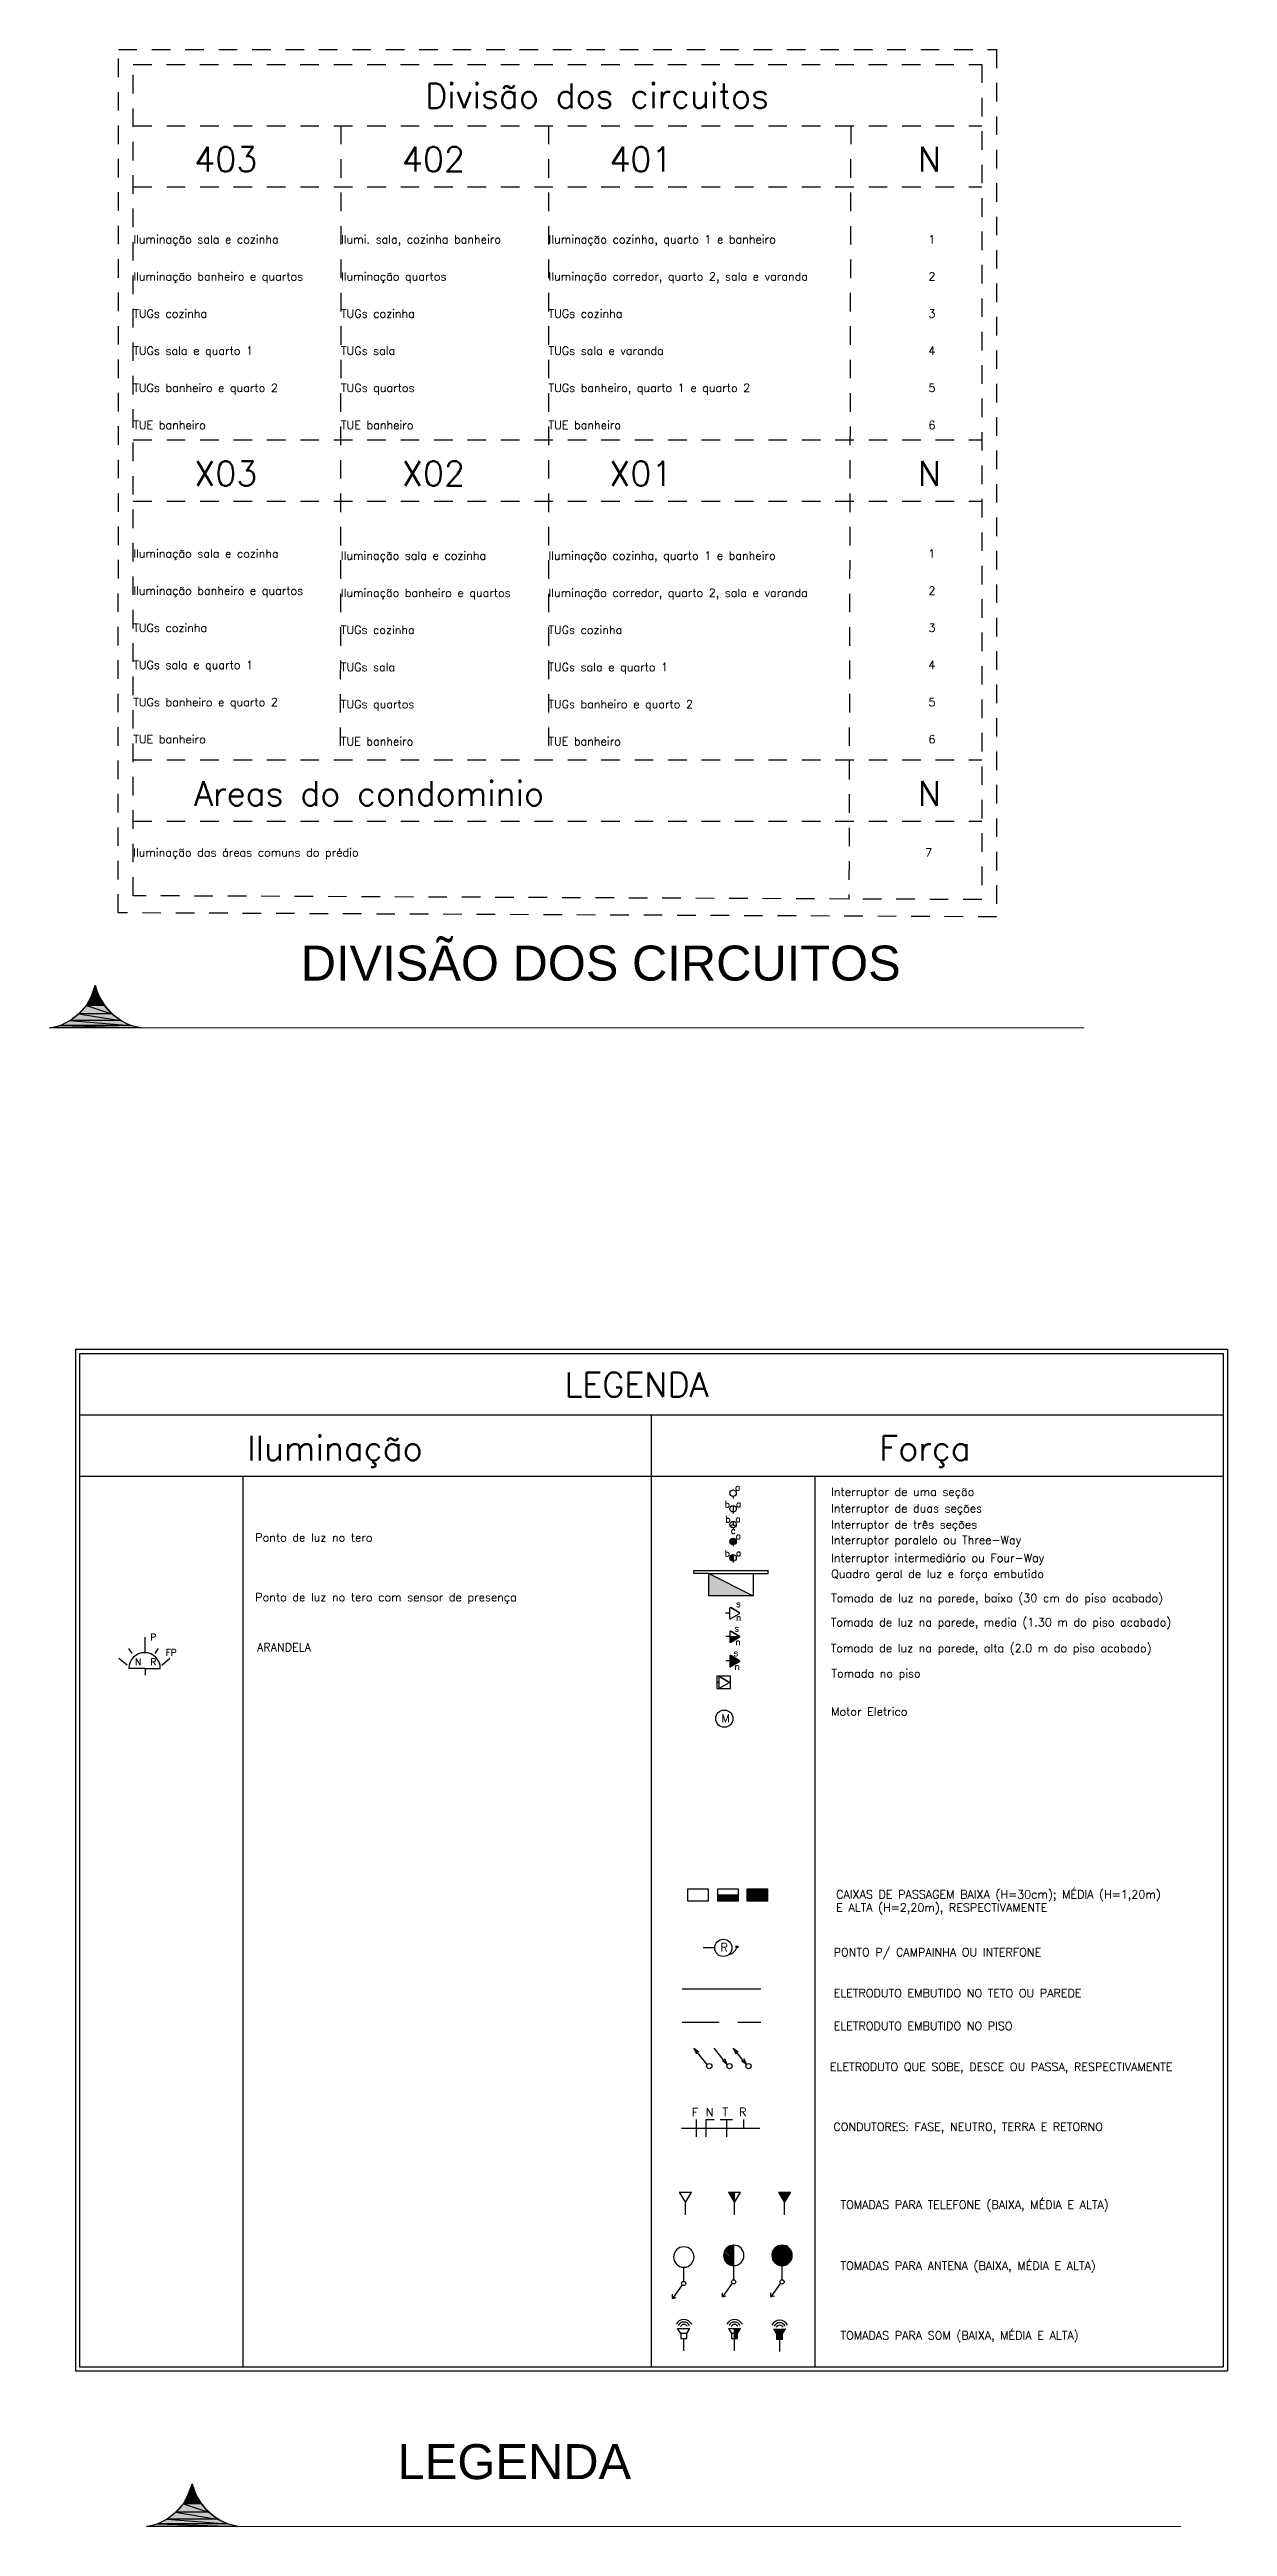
# Model space of a CAD drawing. Header units: millimetres. Extents: x 53 to 176, y -29 to 32.
# Drawn here: x 81.58 to 89.51, y 13.29 to 29.96 of the extents above; entities that cross this region are included whole.
import ezdxf

# ---------------------------------------------------------------- set-up
doc = ezdxf.new("R2010")
doc.units = ezdxf.units.MM
doc.linetypes.add('HIDDEN', pattern=[0.375, 0.25, -0.125])
doc.layers.add('12 - Divisão dos circuitos', color=7, linetype='Continuous')
doc.layers.add('6 - Legenda', color=70, linetype='Continuous', lineweight=25)
doc.styles.add('Arial0', font='arial.ttf', dxfattribs={"height": 3.14658})
doc.styles.add('ROMANS', font='ROMANS.SHX')

msp = doc.modelspace()

# ---------------------------------------------------------------- texts
at = {"layer": '12 - Divisão dos circuitos', "color": 3, "style": 'ROMANS'}
msp.add_text('Divisão dos circuitos', height=0.165, dxfattribs=at).set_placement((84.114, 29.567))
at = {"layer": '12 - Divisão dos circuitos', "color": 6, "style": 'ROMANS'}
for s, p in [('403', (82.558, 29.14)), ('402', (83.956, 29.14)), ('401', (85.353, 29.14)), ('N', (87.429, 29.14)), ('X03', (82.558, 27.025)), ('X02', (83.956, 27.025)), ('X01', (85.353, 27.025)), ('N', (87.429, 27.025)), ('Areas do condominio', (82.558, 24.871)), ('N', (87.429, 24.871))]:
    msp.add_text(s, height=0.165, dxfattribs=at).set_placement(p)
at = {"layer": '12 - Divisão dos circuitos', "color": 2, "style": 'ROMANS'}
for s, p in [('Iluminação sala e cozinha', (82.148, 28.656)), ('Ilumi. sala, cozinha banheiro', (83.546, 28.656)), ('Iluminação cozinha, quarto 1 e banheiro', (84.943, 28.656)), ('1', (87.5, 28.656)), ('Iluminação banheiro e quartos', (82.148, 28.406)), ('Iluminação quartos', (83.546, 28.406)), ('Iluminação corredor, quarto 2, sala e varanda', (84.943, 28.406)), ('2', (87.5, 28.406)), ('TUGs cozinha', (82.148, 28.156)), ('TUGs cozinha', (83.546, 28.156)), ('TUGs cozinha', (84.943, 28.156)), ('3', (87.5, 28.156)), ('TUGs sala e quarto 1', (82.148, 27.906)), ('TUGs sala', (83.546, 27.906)), ('TUGs sala e varanda', (84.943, 27.906)), ('4', (87.5, 27.906)), ('TUGs banheiro e quarto 2', (82.148, 27.656)), ('TUGs quartos', (83.546, 27.656)), ('TUGs banheiro, quarto 1 e quarto 2', (84.943, 27.656)), ('5', (87.5, 27.656)), ('TUE banheiro', (82.148, 27.406)), ('TUE banheiro', (83.546, 27.406)), ('TUE banheiro', (84.943, 27.406)), ('6', (87.5, 27.406)), ('Iluminação sala e cozinha', (82.148, 26.541)), ('Iluminação sala e cozinha', (83.545, 26.527)), ('Iluminação cozinha, quarto 1 e banheiro', (84.942, 26.527)), ('1', (87.5, 26.541)), ('Iluminação banheiro e quartos', (82.148, 26.291)), ('2', (87.5, 26.291)), ('Iluminação banheiro e quartos', (83.545, 26.277)), ('Iluminação corredor, quarto 2, sala e varanda', (84.942, 26.277)), ('TUGs cozinha', (82.148, 26.041)), ('TUGs cozinha', (83.545, 26.027)), ('TUGs cozinha', (84.942, 26.027)), ('3', (87.5, 26.041)), ('TUGs sala e quarto 1', (82.148, 25.791)), ('4', (87.5, 25.791)), ('TUGs sala', (83.545, 25.777)), ('TUGs sala e quarto 1', (84.942, 25.777)), ('TUGs banheiro e quarto 2', (82.148, 25.541)), ('TUGs quartos', (83.545, 25.527)), ('TUGs banheiro e quarto 2', (84.942, 25.527)), ('5', (87.5, 25.541)), ('TUE banheiro', (82.148, 25.291)), ('6', (87.5, 25.291)), ('TUE banheiro', (83.545, 25.277)), ('TUE banheiro', (84.942, 25.277)), ('Iluminação das áreas comuns do prédio', (82.147, 24.529)), ('7', (87.478, 24.529))]:
    msp.add_text(s, height=0.055, dxfattribs=at).set_placement(p)
at = {"layer": '12 - Divisão dos circuitos', "color": 251, "true_color": 0x545454, "style": 'Arial0'}
msp.add_text('DIVISÃO DOS CIRCUITOS', height=0.23546, dxfattribs=at).set_placement((83.275, 23.694))
at = {"layer": '6 - Legenda', "color": 6, "style": 'ROMANS'}
for s, p in [('LEGENDA', (85.051, 20.891)), ('Iluminação', (82.915, 20.464)), ('Força', (87.17, 20.464))]:
    msp.add_text(s, height=0.165, dxfattribs=at).set_placement(p)
at = {"layer": '6 - Legenda', "style": 'ROMANS'}
for s, p in [('b', (86.128, 20.147)), ('a', (86.199, 20.261)), ('a', (86.205, 20.15)), ('b', (86.133, 20.047)), ('a', (86.201, 20.048)), ('b', (86.128, 19.817)), ('c', (86.169, 19.97)), ('a', (86.203, 19.933)), ('a', (86.205, 19.82)), ('s', (86.194, 19.312)), ('s', (86.205, 19.477)), ('n', (86.205, 19.385)), ('s', (86.188, 19.147)), ('n', (86.201, 19.22)), ('n', (86.195, 19.055))]:
    msp.add_text(s, height=0.044, dxfattribs=at).set_placement(p)
at = {"layer": '6 - Legenda', "color": 2, "style": 'ROMANS'}
for s, p in [('Interruptor de uma seção', (86.845, 20.225)), ('Interruptor de duas seções', (86.845, 20.114)), ('Interruptor de três seções', (86.845, 20.005)), ('Ponto de luz no tero', (82.969, 19.918)), ('Interruptor paralelo ou Three-Way', (86.845, 19.901)), ('Quadro geral de luz e força embutido', (86.845, 19.673)), ('Interruptor intermediário ou Four-Way', (86.845, 19.78)), ('Ponto de luz no tero com sensor de presença', (82.969, 19.516)), ('Tomada de luz na parede, baixo (30 cm do piso acabado)', (86.845, 19.51)), ('Tomada de luz na parede, media (1.30 m do piso acabado)', (86.843, 19.347)), ('ARANDELA', (82.981, 19.179)), ('Tomada de luz na parede, alta (2.0 m do piso acabado)', (86.843, 19.173)), ('Tomada no piso', (86.847, 19.003)), ('Motor Eletrico', (86.845, 18.746)), ('CAIXAS DE PASSAGEM BAIXA (H=30cm); MÉDIA (H=1,20m)', (86.879, 17.516)), ('E ALTA (H=2,20m), RESPECTIVAMENTE', (86.879, 17.427)), ('PONTO P/ CAMPAINHA OU INTERFONE', (86.862, 17.126)), ('ELETRODUTO EMBUTIDO NO TETO OU PAREDE', (86.862, 16.851)), ('ELETRODUTO EMBUTIDO NO PISO', (86.862, 16.63)), ('ELETRODUTO QUE SOBE, DESCE OU PASSA, RESPECTIVAMENTE', (86.837, 16.355)), ('CONDUTORES: FASE, NEUTRO, TERRA E RETORNO', (86.86, 15.951)), ('TOMADAS PARA TELEFONE (BAIXA, MÉDIA E ALTA)', (86.908, 15.427)), ('TOMADAS PARA ANTENA (BAIXA, MÉDIA E ALTA)', (86.908, 15.016)), ('TOMADAS PARA SOM (BAIXA, MÉDIA E ALTA)', (86.908, 14.547))]:
    msp.add_text(s, height=0.055, dxfattribs=at).set_placement(p)
at = {"layer": '6 - Legenda', "color": 251, "true_color": 0x545454, "style": 'Arial0'}
msp.add_text('LEGENDA', height=0.2355, dxfattribs=at).set_placement((83.927, 13.607))
at = {"layer": '6 - Legenda', "color": 2, "style": 'ROMANS'}
for tag, p, s, flags in [('P', (82.263, 19.253), '100.0', 13), ('FP', (82.366, 19.149), '1.0', 13), ('N', (82.159, 19.086), '', 4), ('R', (82.263, 19.086), '', 4)]:
    msp.add_attdef(tag, p, s, height=0.0446, dxfattribs=dict(at, flags=flags))
at = {"layer": '6 - Legenda', "color": 1, "linetype": 'Continuous', "style": 'ROMANS'}
for tag, p in [('M', (86.107, 18.702)), ('R', (86.101, 17.159))]:
    msp.add_attdef(tag, p, '', height=0.055, dxfattribs=at)
at = {"layer": '6 - Legenda', "color": 1, "style": 'ROMANS'}
for tag, p in [('F', (85.908, 16.049)), ('N', (86.002, 16.05))]:
    msp.add_attdef(tag, p, '', height=0.055, dxfattribs=at)
at = {"layer": '6 - Legenda', "color": 1, "style": 'ROMANS', "flags": 1}
for tag, p in [('T', (86.114, 16.051)), ('R', (86.226, 16.051))]:
    msp.add_attdef(tag, p, '', height=0.055, dxfattribs=at)

# ---------------------------------------------------------------- hatches: boundary and pattern name
at = {"layer": '12 - Divisão dos circuitos', "true_color": 0x000005}
h = msp.add_hatch(color=5, dxfattribs=at)
h.paths.add_polyline_path([(81.955, 23.527), (81.832, 23.527), (82.001, 23.471)])
h.paths.add_polyline_path([(81.832, 23.527), (82.001, 23.471), (81.78, 23.471)])
h = msp.add_hatch(color=5, dxfattribs=at)
h.paths.add_polyline_path([(81.915, 23.59), (81.866, 23.59), (81.955, 23.527)])
h.paths.add_polyline_path([(81.866, 23.59), (81.955, 23.527), (81.832, 23.527)])
msp.add_hatch(color=5, dxfattribs=at).paths.add_polyline_path([(81.892, 23.66), (81.915, 23.59), (81.866, 23.59)])
h = msp.add_hatch(color=5, dxfattribs=at)
h.paths.add_polyline_path([(82.127, 23.392), (81.657, 23.392), (82.2, 23.375)])
h.paths.add_polyline_path([(81.657, 23.392), (82.2, 23.375), (81.584, 23.375)])
h = msp.add_hatch(color=5, dxfattribs=at)
h.paths.add_polyline_path([(82.061, 23.425), (81.72, 23.425), (82.127, 23.392)])
h.paths.add_polyline_path([(81.72, 23.425), (82.127, 23.392), (81.657, 23.392)])
h = msp.add_hatch(color=5, dxfattribs=at)
h.paths.add_polyline_path([(82.001, 23.471), (81.78, 23.471), (82.061, 23.425)])
h.paths.add_polyline_path([(81.78, 23.471), (82.061, 23.425), (81.72, 23.425)])
at = {"layer": '6 - Legenda'}
h = msp.add_hatch(color=256, dxfattribs=at)
h.set_gradient(color1=(0, 255, 0), color2=(0, 255, 0), tint=1)
h.paths.add_polyline_path([(86.185, 19.809), (86.163, 19.809, 0.414214), (86.185, 19.787)])
h.paths.add_polyline_path([(86.185, 19.831, 0.414214), (86.163, 19.809), (86.185, 19.809)])
h.paths.add_polyline_path([(86.185, 19.941, 0.414214), (86.163, 19.919), (86.185, 19.919)])
h.paths.add_polyline_path([(86.185, 19.941), (86.185, 19.919), (86.207, 19.919, 0.414214)])
h.paths.add_polyline_path([(86.207, 19.919), (86.185, 19.919), (86.185, 19.897, 0.414214)])
h.paths.add_polyline_path([(86.185, 19.919), (86.163, 19.919, 0.414214), (86.185, 19.897)])
h = msp.add_hatch(color=256, dxfattribs=at)
h.dxf.hatch_style = 1
h.paths.add_polyline_path([(86.021, 19.553), (86.321, 19.553), (86.021, 19.703)])
h = msp.add_hatch(color=256, dxfattribs=at)
h.dxf.hatch_style = 1
h.paths.add_polyline_path([(86.227, 19.274, 0.268035), (86.23, 19.278), (86.163, 19.278), (86.163, 19.245, 0.577243), (86.171, 19.241)])
h = msp.add_hatch(color=256, dxfattribs=at)
h.dxf.hatch_style = 1
h.paths.add_polyline_path([(86.227, 19.109, 0.577564), (86.227, 19.117), (86.171, 19.15, 0.577243), (86.163, 19.146), (86.163, 19.08, 0.577243), (86.171, 19.076)])
at = {"layer": '6 - Legenda', "true_color": 0x000005}
msp.add_hatch(color=5, dxfattribs=at).paths.add_polyline_path([(82.545, 13.573), (82.568, 13.503), (82.518, 13.503)])
h = msp.add_hatch(color=5, dxfattribs=at)
h.paths.add_polyline_path([(82.654, 13.384), (82.432, 13.384), (82.713, 13.338)])
h.paths.add_polyline_path([(82.432, 13.384), (82.713, 13.338), (82.373, 13.338)])
h = msp.add_hatch(color=5, dxfattribs=at)
h.paths.add_polyline_path([(82.607, 13.441), (82.485, 13.441), (82.654, 13.384)])
h.paths.add_polyline_path([(82.485, 13.441), (82.654, 13.384), (82.432, 13.384)])
h = msp.add_hatch(color=5, dxfattribs=at)
h.paths.add_polyline_path([(82.568, 13.503), (82.518, 13.503), (82.607, 13.441)])
h.paths.add_polyline_path([(82.518, 13.503), (82.607, 13.441), (82.485, 13.441)])
h = msp.add_hatch(color=5, dxfattribs=at)
h.paths.add_polyline_path([(82.779, 13.305), (82.31, 13.305), (82.852, 13.288)])
h.paths.add_polyline_path([(82.31, 13.305), (82.852, 13.288), (82.237, 13.288)])
h = msp.add_hatch(color=5, dxfattribs=at)
h.paths.add_polyline_path([(82.713, 13.338), (82.373, 13.338), (82.779, 13.305)])
h.paths.add_polyline_path([(82.373, 13.338), (82.779, 13.305), (82.31, 13.305)])

# ---------------------------------------------------------------- linework, layer by layer
at = {"layer": '12 - Divisão dos circuitos', "color": 6, "linetype": 'HIDDEN', "ltscale": 0.5}
for p, q in [((82.148, 29.448), (87.859, 29.448)), ((83.546, 29.448), (83.541, 25.179)), ((84.943, 29.448), (84.943, 25.179)), ((86.977, 29.448), (86.965, 24.243)), ((82.148, 29.036), (87.859, 29.036)), ((82.148, 27.334), (87.859, 27.334)), ((82.148, 26.921), (87.859, 26.921)), ((82.148, 25.179), (87.859, 25.179)), ((82.148, 24.767), (87.859, 24.767))]:
    msp.add_line(p, q, dxfattribs=at)
at = {"layer": '12 - Divisão dos circuitos'}
for p, q in [((82.148, 29.036), (82.148, 29.036)), ((82.148, 26.921), (82.148, 26.921))]:
    msp.add_line(p, q, dxfattribs=at)
at = {"layer": '12 - Divisão dos circuitos', "color": 6, "linetype": 'HIDDEN', "ltscale": 0.5}
for points in [[(82.048, 29.961), (87.959, 29.961), (87.959, 24.123), (82.047, 24.15)], [(82.147, 29.861), (87.859, 29.861), (87.859, 24.239), (82.147, 24.265)]]:
    msp.add_lwpolyline(points, close=True, dxfattribs=at)
at = {"layer": '12 - Divisão dos circuitos', "color": 5, "linetype": 'Continuous', "lineweight": -2, "true_color": 0x000005}
for points in [[(81.832, 23.527), (82.001, 23.471), (81.78, 23.471)], [(81.866, 23.59), (81.955, 23.527), (81.832, 23.527)], [(81.955, 23.527), (81.832, 23.527), (82.001, 23.471)], [(81.892, 23.66), (81.915, 23.59), (81.866, 23.59)], [(81.915, 23.59), (81.866, 23.59), (81.955, 23.527)], [(81.657, 23.392), (82.2, 23.375), (81.584, 23.375)], [(81.72, 23.425), (82.127, 23.392), (81.657, 23.392)], [(82.127, 23.392), (81.657, 23.392), (82.2, 23.375)], [(81.78, 23.471), (82.061, 23.425), (81.72, 23.425)], [(82.061, 23.425), (81.72, 23.425), (82.127, 23.392)], [(82.001, 23.471), (81.78, 23.471), (82.061, 23.425)]]:
    msp.add_lwpolyline(points, close=True, dxfattribs=at)
at = {"layer": '12 - Divisão dos circuitos', "color": 5, "linetype": 'Continuous', "lineweight": 9, "true_color": 0x000005}
msp.add_lwpolyline([(81.584, 23.375), (88.548, 23.375), (88.548, 23.375)], dxfattribs=at)
for points in [[(81.588, 23.375), (81.74, 23.402), (81.859, 23.514), (81.895, 23.663)], [(81.892, 23.663), (81.932, 23.514), (82.051, 23.402), (82.203, 23.375)]]:
    msp.add_open_spline(points, degree=3, dxfattribs=at)
at = {"layer": '6 - Legenda', "color": 4}
for p, q in [((81.758, 21.212), (81.758, 14.336)), ((81.758, 21.212), (89.513, 21.212)), ((89.513, 21.212), (89.513, 14.336)), ((82.885, 20.359), (82.885, 14.363)), ((86.735, 20.359), (86.735, 14.363)), ((81.758, 14.336), (89.513, 14.336))]:
    msp.add_line(p, q, dxfattribs=at)
at = {"layer": '6 - Legenda', "color": 6}
for p, q in [((81.785, 21.184), (81.785, 14.363)), ((81.785, 21.184), (89.485, 21.184)), ((89.485, 21.184), (89.485, 14.363)), ((81.785, 20.772), (89.485, 20.772)), ((85.635, 20.772), (85.635, 14.363)), ((81.785, 20.359), (89.485, 20.359)), ((81.785, 14.363), (89.485, 14.363))]:
    msp.add_line(p, q, dxfattribs=at)
at = {"layer": '6 - Legenda'}
for p, q in [((85.635, 20.359), (86.735, 20.359)), ((86.185, 20.221), (86.185, 20.211)), ((86.185, 20.032), (86.166, 20.021)), ((86.185, 20.032), (86.166, 20.021)), ((86.185, 20.161), (86.185, 20.107)), ((86.185, 20.054), (86.185, 20.032)), ((86.185, 20.054), (86.185, 20.032)), ((86.185, 20.032), (86.204, 20.021)), ((86.185, 20.032), (86.204, 20.021)), ((86.185, 20.01), (86.185, 20)), ((86.185, 19.897), (86.185, 19.887)), ((85.921, 19.703), (85.921, 19.723)), ((85.921, 19.723), (86.421, 19.723)), ((86.021, 19.703), (85.921, 19.703)), ((86.021, 19.703), (86.321, 19.703)), ((86.021, 19.553), (86.021, 19.703)), ((86.021, 19.703), (86.321, 19.553)), ((86.185, 19.831), (86.185, 19.787)), ((86.185, 19.787), (86.185, 19.777)), ((86.321, 19.703), (86.321, 19.553)), ((86.321, 19.703), (86.421, 19.703)), ((86.421, 19.703), (86.421, 19.723)), ((86.321, 19.553), (86.021, 19.553)), ((86.162, 19.436), (86.135, 19.436)), ((86.162, 19.468), (86.162, 19.403)), ((86.17, 19.473), (86.226, 19.44)), ((86.226, 19.44), (86.17, 19.473)), ((86.226, 19.44), (86.17, 19.473)), ((86.17, 19.399), (86.226, 19.431)), ((86.163, 19.278), (86.136, 19.278)), ((86.163, 19.311), (86.163, 19.245)), ((86.163, 19.278), (86.23, 19.278)), ((86.171, 19.315), (86.227, 19.282)), ((86.227, 19.282), (86.171, 19.315)), ((86.227, 19.282), (86.171, 19.315)), ((86.171, 19.241), (86.227, 19.274)), ((86.163, 19.114), (86.136, 19.114)), ((86.163, 19.146), (86.163, 19.08)), ((86.171, 19.15), (86.227, 19.117)), ((86.227, 19.117), (86.171, 19.15)), ((86.227, 19.117), (86.171, 19.15)), ((86.171, 19.076), (86.227, 19.109))]:
    msp.add_line(p, q, dxfattribs=at)
at = {"layer": '6 - Legenda', "color": 3}
for p, q in [((82.14, 19.164), (82.118, 19.197)), ((82.229, 19.175), (82.229, 19.275)), ((82.296, 19.164), (82.318, 19.197)), ((82.107, 19.086), (82.051, 19.131)), ((82.229, 19.064), (82.118, 19.064)), ((82.229, 19.064), (82.33, 19.064)), ((82.229, 19.064), (82.229, 19.019)), ((82.341, 19.086), (82.395, 19.132))]:
    msp.add_line(p, q, dxfattribs=at)
at = {"layer": '6 - Legenda', "color": 1, "linetype": 'Continuous'}
for p, q in [((86.167, 19.011), (86.077, 19.011)), ((86.077, 19.011), (86.077, 18.928)), ((86.167, 18.928), (86.167, 19.011)), ((86.077, 18.928), (86.167, 18.928)), ((86.082, 17.539), (86.083, 17.539)), ((86.082, 17.538), (86.083, 17.539)), ((86.082, 17.538), (86.084, 17.539)), ((86.082, 17.537), (86.084, 17.539)), ((86.082, 17.537), (86.085, 17.539)), ((86.082, 17.536), (86.085, 17.539)), ((86.082, 17.536), (86.086, 17.539)), ((86.082, 17.536), (86.086, 17.539)), ((86.082, 17.535), (86.087, 17.539)), ((86.082, 17.535), (86.087, 17.539)), ((86.082, 17.534), (86.088, 17.539)), ((86.082, 17.534), (86.088, 17.539)), ((86.082, 17.533), (86.089, 17.539)), ((86.082, 17.533), (86.089, 17.539)), ((86.082, 17.532), (86.09, 17.539)), ((86.082, 17.532), (86.09, 17.539)), ((86.082, 17.531), (86.091, 17.539)), ((86.082, 17.531), (86.091, 17.539)), ((86.082, 17.53), (86.092, 17.539)), ((86.082, 17.53), (86.092, 17.539)), ((86.082, 17.529), (86.093, 17.539)), ((86.082, 17.529), (86.093, 17.539)), ((86.082, 17.528), (86.093, 17.539)), ((86.082, 17.528), (86.094, 17.539)), ((86.082, 17.527), (86.094, 17.539)), ((86.082, 17.527), (86.095, 17.539)), ((86.082, 17.526), (86.095, 17.539)), ((86.082, 17.526), (86.096, 17.539)), ((86.082, 17.525), (86.096, 17.539)), ((86.082, 17.525), (86.097, 17.539)), ((86.082, 17.524), (86.097, 17.539)), ((86.082, 17.524), (86.098, 17.539)), ((86.082, 17.523), (86.098, 17.539)), ((86.082, 17.523), (86.099, 17.539)), ((86.082, 17.522), (86.099, 17.539)), ((86.082, 17.522), (86.1, 17.539)), ((86.082, 17.521), (86.1, 17.539)), ((86.082, 17.521), (86.101, 17.539)), ((86.082, 17.52), (86.101, 17.539)), ((86.082, 17.52), (86.102, 17.539)), ((86.082, 17.519), (86.102, 17.539)), ((86.082, 17.519), (86.103, 17.539)), ((86.082, 17.518), (86.103, 17.539)), ((86.082, 17.518), (86.104, 17.539)), ((86.082, 17.518), (86.104, 17.539)), ((86.082, 17.517), (86.105, 17.539)), ((86.082, 17.517), (86.105, 17.539)), ((86.082, 17.516), (86.106, 17.539)), ((86.082, 17.516), (86.106, 17.539)), ((86.082, 17.515), (86.107, 17.539)), ((86.082, 17.515), (86.107, 17.539)), ((86.082, 17.514), (86.108, 17.539)), ((86.082, 17.514), (86.108, 17.539)), ((86.082, 17.513), (86.109, 17.539)), ((86.082, 17.513), (86.109, 17.539)), ((86.082, 17.512), (86.11, 17.539)), ((86.082, 17.512), (86.11, 17.539)), ((86.082, 17.511), (86.111, 17.539)), ((86.082, 17.511), (86.111, 17.539)), ((86.082, 17.51), (86.111, 17.539)), ((86.082, 17.51), (86.112, 17.539)), ((86.082, 17.509), (86.112, 17.539)), ((86.082, 17.509), (86.113, 17.539)), ((86.082, 17.508), (86.113, 17.539)), ((86.082, 17.508), (86.114, 17.539)), ((86.082, 17.507), (86.114, 17.539)), ((86.082, 17.507), (86.115, 17.539)), ((86.082, 17.506), (86.115, 17.539)), ((86.082, 17.506), (86.116, 17.539)), ((86.082, 17.505), (86.116, 17.539)), ((86.082, 17.505), (86.117, 17.539)), ((86.082, 17.504), (86.117, 17.539)), ((86.082, 17.504), (86.118, 17.539)), ((86.082, 17.503), (86.118, 17.539)), ((86.082, 17.503), (86.119, 17.539)), ((86.082, 17.502), (86.119, 17.539)), ((86.082, 17.502), (86.12, 17.539)), ((86.082, 17.501), (86.12, 17.539)), ((86.082, 17.501), (86.121, 17.539)), ((86.082, 17.5), (86.121, 17.539)), ((86.082, 17.5), (86.122, 17.539)), ((86.082, 17.5), (86.122, 17.539)), ((86.082, 17.499), (86.123, 17.539)), ((86.082, 17.499), (86.123, 17.539)), ((86.082, 17.498), (86.124, 17.539)), ((86.083, 17.498), (86.124, 17.539)), ((86.083, 17.498), (86.125, 17.539)), ((86.084, 17.498), (86.125, 17.539)), ((86.084, 17.498), (86.126, 17.539)), ((86.085, 17.498), (86.126, 17.539)), ((86.085, 17.498), (86.127, 17.539)), ((86.086, 17.498), (86.127, 17.539)), ((86.086, 17.498), (86.128, 17.539)), ((86.087, 17.498), (86.128, 17.539)), ((86.087, 17.498), (86.128, 17.539)), ((86.088, 17.498), (86.129, 17.539)), ((86.088, 17.498), (86.129, 17.539)), ((86.089, 17.498), (86.13, 17.539)), ((86.089, 17.498), (86.13, 17.539)), ((86.09, 17.498), (86.131, 17.539)), ((86.09, 17.498), (86.131, 17.539)), ((86.091, 17.498), (86.132, 17.539)), ((86.091, 17.498), (86.132, 17.539)), ((86.092, 17.498), (86.133, 17.539)), ((86.092, 17.498), (86.133, 17.539)), ((86.093, 17.498), (86.134, 17.539)), ((86.093, 17.498), (86.134, 17.539)), ((86.094, 17.498), (86.135, 17.539)), ((86.094, 17.498), (86.135, 17.539)), ((86.095, 17.498), (86.136, 17.539)), ((86.095, 17.498), (86.136, 17.539)), ((86.096, 17.498), (86.137, 17.539)), ((86.096, 17.498), (86.137, 17.539)), ((86.096, 17.498), (86.138, 17.539)), ((86.097, 17.498), (86.138, 17.539)), ((86.097, 17.498), (86.139, 17.539)), ((86.098, 17.498), (86.139, 17.539)), ((86.098, 17.498), (86.14, 17.539)), ((86.099, 17.498), (86.14, 17.539)), ((86.099, 17.498), (86.141, 17.539)), ((86.1, 17.498), (86.141, 17.539)), ((86.1, 17.498), (86.142, 17.539)), ((86.101, 17.498), (86.142, 17.539)), ((86.101, 17.498), (86.143, 17.539)), ((86.102, 17.498), (86.143, 17.539)), ((86.102, 17.498), (86.144, 17.539)), ((86.103, 17.498), (86.144, 17.539)), ((86.103, 17.498), (86.145, 17.539)), ((86.104, 17.498), (86.145, 17.539)), ((86.104, 17.498), (86.146, 17.539)), ((86.105, 17.498), (86.146, 17.539)), ((86.105, 17.498), (86.146, 17.539)), ((86.106, 17.498), (86.147, 17.539)), ((86.106, 17.498), (86.147, 17.539)), ((86.107, 17.498), (86.148, 17.539)), ((86.107, 17.498), (86.148, 17.539)), ((86.108, 17.498), (86.149, 17.539)), ((86.108, 17.498), (86.149, 17.539)), ((86.109, 17.498), (86.15, 17.539)), ((86.109, 17.498), (86.15, 17.539)), ((86.11, 17.498), (86.151, 17.539)), ((86.11, 17.498), (86.151, 17.539)), ((86.111, 17.498), (86.152, 17.539)), ((86.111, 17.498), (86.152, 17.539)), ((86.112, 17.498), (86.153, 17.539)), ((86.112, 17.498), (86.153, 17.539)), ((86.113, 17.498), (86.154, 17.539)), ((86.113, 17.498), (86.154, 17.539)), ((86.113, 17.498), (86.155, 17.539)), ((86.114, 17.498), (86.155, 17.539)), ((86.114, 17.498), (86.156, 17.539)), ((86.115, 17.498), (86.156, 17.539)), ((86.115, 17.498), (86.157, 17.539)), ((86.116, 17.498), (86.157, 17.539)), ((86.116, 17.498), (86.158, 17.539)), ((86.117, 17.498), (86.158, 17.539)), ((86.117, 17.498), (86.159, 17.539)), ((86.118, 17.498), (86.159, 17.539)), ((86.118, 17.498), (86.16, 17.539)), ((86.119, 17.498), (86.16, 17.539)), ((86.119, 17.498), (86.161, 17.539)), ((86.12, 17.498), (86.161, 17.539)), ((86.12, 17.498), (86.162, 17.539)), ((86.121, 17.498), (86.162, 17.539)), ((86.121, 17.498), (86.163, 17.539)), ((86.122, 17.498), (86.163, 17.539)), ((86.122, 17.498), (86.163, 17.539)), ((86.123, 17.498), (86.164, 17.539)), ((86.123, 17.498), (86.164, 17.539)), ((86.124, 17.498), (86.165, 17.539)), ((86.124, 17.498), (86.165, 17.539)), ((86.125, 17.498), (86.166, 17.539)), ((86.125, 17.498), (86.166, 17.539)), ((86.126, 17.498), (86.167, 17.539)), ((86.126, 17.498), (86.167, 17.539)), ((86.127, 17.498), (86.168, 17.539)), ((86.127, 17.498), (86.168, 17.539)), ((86.128, 17.498), (86.169, 17.539)), ((86.128, 17.498), (86.169, 17.539)), ((86.129, 17.498), (86.17, 17.539)), ((86.129, 17.498), (86.17, 17.539)), ((86.13, 17.498), (86.171, 17.539)), ((86.13, 17.498), (86.171, 17.539)), ((86.131, 17.498), (86.172, 17.539)), ((86.131, 17.498), (86.172, 17.539)), ((86.131, 17.498), (86.173, 17.539)), ((86.132, 17.498), (86.173, 17.539)), ((86.132, 17.498), (86.174, 17.539)), ((86.133, 17.498), (86.174, 17.539)), ((86.133, 17.498), (86.175, 17.539)), ((86.134, 17.498), (86.175, 17.539)), ((86.134, 17.498), (86.176, 17.539)), ((86.135, 17.498), (86.176, 17.539)), ((86.135, 17.498), (86.177, 17.539)), ((86.136, 17.498), (86.177, 17.539)), ((86.136, 17.498), (86.178, 17.539)), ((86.137, 17.498), (86.178, 17.539)), ((86.137, 17.498), (86.179, 17.539)), ((86.138, 17.498), (86.179, 17.539)), ((86.138, 17.498), (86.18, 17.539)), ((86.139, 17.498), (86.18, 17.539)), ((86.139, 17.498), (86.181, 17.539)), ((86.14, 17.498), (86.181, 17.539)), ((86.14, 17.498), (86.181, 17.539)), ((86.141, 17.498), (86.182, 17.539)), ((86.141, 17.498), (86.182, 17.539)), ((86.142, 17.498), (86.183, 17.539)), ((86.142, 17.498), (86.183, 17.539)), ((86.143, 17.498), (86.184, 17.539)), ((86.143, 17.498), (86.184, 17.539)), ((86.144, 17.498), (86.185, 17.539)), ((86.144, 17.498), (86.185, 17.539)), ((86.145, 17.498), (86.186, 17.539)), ((86.145, 17.498), (86.186, 17.539)), ((86.146, 17.498), (86.187, 17.539)), ((86.146, 17.498), (86.187, 17.539)), ((86.147, 17.498), (86.188, 17.539)), ((86.147, 17.498), (86.188, 17.539)), ((86.148, 17.498), (86.189, 17.539)), ((86.148, 17.498), (86.189, 17.539)), ((86.148, 17.498), (86.19, 17.539)), ((86.149, 17.498), (86.19, 17.539)), ((86.149, 17.498), (86.191, 17.539)), ((86.15, 17.498), (86.191, 17.539)), ((86.15, 17.498), (86.192, 17.539)), ((86.151, 17.498), (86.192, 17.539)), ((86.151, 17.498), (86.193, 17.539)), ((86.152, 17.498), (86.193, 17.539)), ((86.152, 17.498), (86.194, 17.539)), ((86.153, 17.498), (86.194, 17.539)), ((86.153, 17.498), (86.195, 17.539)), ((86.154, 17.498), (86.195, 17.539)), ((86.154, 17.498), (86.196, 17.539)), ((86.155, 17.498), (86.196, 17.539)), ((86.155, 17.498), (86.197, 17.539)), ((86.156, 17.498), (86.197, 17.539)), ((86.156, 17.498), (86.198, 17.539)), ((86.157, 17.498), (86.198, 17.539)), ((86.157, 17.498), (86.198, 17.539)), ((86.158, 17.498), (86.199, 17.539)), ((86.158, 17.498), (86.199, 17.539)), ((86.159, 17.498), (86.2, 17.539)), ((86.159, 17.498), (86.2, 17.539)), ((86.16, 17.498), (86.201, 17.539)), ((86.16, 17.498), (86.201, 17.539)), ((86.161, 17.498), (86.202, 17.539)), ((86.161, 17.498), (86.202, 17.539)), ((86.162, 17.498), (86.203, 17.539)), ((86.162, 17.498), (86.203, 17.539)), ((86.163, 17.498), (86.204, 17.539)), ((86.163, 17.498), (86.204, 17.539)), ((86.164, 17.498), (86.205, 17.539)), ((86.164, 17.498), (86.205, 17.539)), ((86.165, 17.498), (86.206, 17.539)), ((86.165, 17.498), (86.206, 17.539)), ((86.166, 17.498), (86.207, 17.539)), ((86.166, 17.498), (86.207, 17.539)), ((86.166, 17.498), (86.208, 17.539)), ((86.167, 17.498), (86.208, 17.539)), ((86.167, 17.498), (86.209, 17.539)), ((86.168, 17.498), (86.209, 17.539)), ((86.168, 17.498), (86.21, 17.539)), ((86.169, 17.498), (86.21, 17.539)), ((86.169, 17.498), (86.211, 17.539)), ((86.17, 17.498), (86.211, 17.539)), ((86.17, 17.498), (86.212, 17.539)), ((86.171, 17.498), (86.212, 17.539)), ((86.171, 17.498), (86.213, 17.539)), ((86.172, 17.498), (86.213, 17.539)), ((86.172, 17.498), (86.214, 17.539)), ((86.173, 17.498), (86.214, 17.539)), ((86.173, 17.498), (86.215, 17.539)), ((86.174, 17.498), (86.215, 17.539)), ((86.174, 17.498), (86.216, 17.539)), ((86.175, 17.498), (86.216, 17.539)), ((86.175, 17.498), (86.216, 17.539)), ((86.176, 17.498), (86.217, 17.539)), ((86.176, 17.498), (86.217, 17.539)), ((86.177, 17.498), (86.218, 17.539)), ((86.177, 17.498), (86.218, 17.539)), ((86.178, 17.498), (86.219, 17.539)), ((86.178, 17.498), (86.219, 17.539)), ((86.179, 17.498), (86.22, 17.539)), ((86.179, 17.498), (86.22, 17.539)), ((86.18, 17.498), (86.22, 17.538)), ((86.18, 17.498), (86.22, 17.538)), ((86.181, 17.498), (86.22, 17.537)), ((86.181, 17.498), (86.22, 17.537)), ((86.182, 17.498), (86.22, 17.536)), ((86.182, 17.498), (86.22, 17.536)), ((86.183, 17.498), (86.22, 17.535)), ((86.183, 17.498), (86.22, 17.535)), ((86.183, 17.498), (86.22, 17.534)), ((86.184, 17.498), (86.22, 17.534)), ((86.184, 17.498), (86.22, 17.533)), ((86.185, 17.498), (86.22, 17.533)), ((86.185, 17.498), (86.22, 17.533)), ((86.186, 17.498), (86.22, 17.532)), ((86.186, 17.498), (86.22, 17.532)), ((86.187, 17.498), (86.22, 17.531)), ((86.187, 17.498), (86.22, 17.531)), ((86.188, 17.498), (86.22, 17.53)), ((86.188, 17.498), (86.22, 17.53)), ((86.189, 17.498), (86.22, 17.529)), ((86.189, 17.498), (86.22, 17.529)), ((86.19, 17.498), (86.22, 17.528)), ((86.19, 17.498), (86.22, 17.528)), ((86.191, 17.498), (86.22, 17.527)), ((86.191, 17.498), (86.22, 17.527)), ((86.192, 17.498), (86.22, 17.526)), ((86.192, 17.498), (86.22, 17.526)), ((86.193, 17.498), (86.22, 17.525)), ((86.193, 17.498), (86.22, 17.525)), ((86.194, 17.498), (86.22, 17.524)), ((86.194, 17.498), (86.22, 17.524)), ((86.195, 17.498), (86.22, 17.523)), ((86.195, 17.498), (86.22, 17.523)), ((86.196, 17.498), (86.22, 17.522)), ((86.196, 17.498), (86.22, 17.522)), ((86.197, 17.498), (86.22, 17.521)), ((86.197, 17.498), (86.22, 17.521)), ((86.198, 17.498), (86.22, 17.52)), ((86.198, 17.498), (86.22, 17.52)), ((86.199, 17.498), (86.22, 17.519)), ((86.199, 17.498), (86.22, 17.519)), ((86.2, 17.498), (86.22, 17.518)), ((86.2, 17.498), (86.22, 17.518)), ((86.201, 17.498), (86.22, 17.517)), ((86.201, 17.498), (86.22, 17.517)), ((86.201, 17.498), (86.22, 17.516)), ((86.202, 17.498), (86.22, 17.516)), ((86.202, 17.498), (86.22, 17.515)), ((86.203, 17.498), (86.22, 17.515)), ((86.203, 17.498), (86.22, 17.515)), ((86.204, 17.498), (86.22, 17.514)), ((86.204, 17.498), (86.22, 17.514)), ((86.205, 17.498), (86.22, 17.513)), ((86.205, 17.498), (86.22, 17.513)), ((86.206, 17.498), (86.22, 17.512)), ((86.206, 17.498), (86.22, 17.512)), ((86.207, 17.498), (86.22, 17.511)), ((86.207, 17.498), (86.22, 17.511)), ((86.208, 17.498), (86.22, 17.51)), ((86.208, 17.498), (86.22, 17.51)), ((86.209, 17.498), (86.22, 17.509)), ((86.209, 17.498), (86.22, 17.509)), ((86.21, 17.498), (86.22, 17.508)), ((86.21, 17.498), (86.22, 17.508)), ((86.211, 17.498), (86.22, 17.507)), ((86.211, 17.498), (86.22, 17.507)), ((86.212, 17.498), (86.22, 17.506)), ((86.212, 17.498), (86.22, 17.506)), ((86.213, 17.498), (86.22, 17.505)), ((86.213, 17.498), (86.22, 17.505)), ((86.214, 17.498), (86.22, 17.504)), ((86.214, 17.498), (86.22, 17.504)), ((86.215, 17.498), (86.22, 17.503)), ((86.215, 17.498), (86.22, 17.503)), ((86.216, 17.498), (86.22, 17.502)), ((86.216, 17.498), (86.22, 17.502)), ((86.217, 17.498), (86.22, 17.501)), ((86.217, 17.498), (86.22, 17.501)), ((86.218, 17.498), (86.22, 17.5)), ((86.218, 17.498), (86.22, 17.5)), ((86.218, 17.498), (86.22, 17.499)), ((86.219, 17.498), (86.22, 17.499)), ((86.219, 17.498), (86.22, 17.498)), ((86.062, 17.183), (85.985, 17.183))]:
    msp.add_line(p, q, dxfattribs=at)
at = {"layer": '6 - Legenda', "color": 1}
for p, q in [((86.09, 19.011), (86.162, 18.97)), ((86.162, 18.97), (86.09, 19.011)), ((86.09, 19.011), (86.09, 18.929)), ((86.162, 18.97), (86.09, 19.011)), ((86.09, 18.97), (86.077, 18.97)), ((86.09, 18.929), (86.162, 18.97)), ((85.88, 17.498), (85.88, 17.581)), ((85.88, 17.581), (86.017, 17.581)), ((86.017, 17.581), (86.017, 17.498)), ((86.082, 17.498), (86.082, 17.581)), ((86.082, 17.581), (86.22, 17.581)), ((86.082, 17.539), (86.22, 17.539)), ((86.22, 17.581), (86.22, 17.498)), ((86.279, 17.498), (86.279, 17.581)), ((86.279, 17.581), (86.417, 17.581)), ((86.417, 17.581), (86.417, 17.498)), ((86.017, 17.498), (85.88, 17.498)), ((86.22, 17.498), (86.082, 17.498)), ((86.417, 17.498), (86.279, 17.498)), ((85.842, 16.908), (86.372, 16.908)), ((86.01, 16.399), (85.921, 16.507)), ((85.921, 16.507), (85.954, 16.483)), ((85.921, 16.507), (85.938, 16.47)), ((86.146, 16.399), (86.057, 16.507)), ((86.275, 16.399), (86.186, 16.507)), ((86.186, 16.507), (86.219, 16.483)), ((86.186, 16.507), (86.203, 16.47)), ((86.146, 16.399), (86.113, 16.422)), ((86.146, 16.399), (86.13, 16.436)), ((86.275, 16.399), (86.242, 16.422)), ((86.275, 16.399), (86.259, 16.436)), ((85.937, 16.027), (85.937, 15.911)), ((86.002, 16.027), (86.057, 16.027)), ((86.002, 16.027), (86.002, 15.911)), ((86.098, 16.027), (86.182, 16.027)), ((86.14, 16.027), (86.14, 15.911)), ((86.255, 16.028), (86.255, 15.97)), ((85.839, 15.969), (86.366, 15.969)), ((85.823, 15.538), (85.864, 15.469)), ((85.823, 15.538), (85.906, 15.538)), ((85.864, 15.469), (85.906, 15.538)), ((86.154, 15.538), (86.195, 15.469)), ((86.154, 15.538), (86.236, 15.538)), ((86.195, 15.498), (86.156, 15.538)), ((86.195, 15.493), (86.158, 15.53)), ((86.195, 15.503), (86.161, 15.538)), ((86.195, 15.508), (86.165, 15.538)), ((86.195, 15.488), (86.166, 15.518)), ((86.195, 15.513), (86.17, 15.538)), ((86.195, 15.484), (86.173, 15.506)), ((86.195, 15.518), (86.175, 15.538)), ((86.195, 15.522), (86.18, 15.538)), ((86.195, 15.527), (86.185, 15.538)), ((86.195, 15.532), (86.19, 15.538)), ((86.195, 15.469), (86.236, 15.538)), ((86.195, 15.537), (86.195, 15.538)), ((86.195, 15.469), (86.195, 15.538)), ((86.49, 15.538), (86.531, 15.469)), ((86.49, 15.538), (86.573, 15.538)), ((86.542, 15.487), (86.492, 15.538)), ((86.541, 15.484), (86.495, 15.53)), ((86.544, 15.49), (86.497, 15.538)), ((86.546, 15.493), (86.502, 15.538)), ((86.539, 15.481), (86.502, 15.518)), ((86.548, 15.496), (86.506, 15.538)), ((86.537, 15.478), (86.509, 15.506)), ((86.55, 15.499), (86.511, 15.538)), ((86.551, 15.502), (86.516, 15.538)), ((86.553, 15.505), (86.521, 15.538)), ((86.555, 15.508), (86.526, 15.538)), ((86.531, 15.469), (86.573, 15.538)), ((86.557, 15.511), (86.531, 15.538)), ((86.559, 15.515), (86.536, 15.538)), ((86.561, 15.518), (86.541, 15.538)), ((86.562, 15.521), (86.545, 15.538)), ((86.564, 15.524), (86.55, 15.538)), ((86.566, 15.527), (86.555, 15.538)), ((86.568, 15.53), (86.56, 15.538)), ((86.57, 15.533), (86.565, 15.538)), ((86.572, 15.536), (86.57, 15.538)), ((85.864, 15.386), (85.864, 15.469)), ((86.195, 15.479), (86.18, 15.494)), ((86.195, 15.474), (86.188, 15.481)), ((86.195, 15.469), (86.195, 15.469)), ((86.195, 15.386), (86.195, 15.469)), ((86.535, 15.475), (86.517, 15.494)), ((86.533, 15.472), (86.524, 15.481)), ((86.531, 15.469), (86.531, 15.469)), ((86.531, 15.386), (86.531, 15.469)), ((86.19, 15.142), (86.158, 15.174)), ((86.19, 15.152), (86.165, 15.177)), ((86.19, 15.162), (86.172, 15.179)), ((86.19, 15.171), (86.18, 15.181)), ((86.19, 15.181), (86.189, 15.181)), ((86.19, 15.044), (86.19, 15.181)), ((86.574, 15.078), (86.48, 15.172)), ((86.577, 15.083), (86.485, 15.175)), ((86.579, 15.088), (86.49, 15.177)), ((86.581, 15.093), (86.496, 15.179)), ((86.582, 15.099), (86.501, 15.18)), ((86.583, 15.105), (86.508, 15.181)), ((86.584, 15.112), (86.515, 15.181)), ((86.583, 15.12), (86.522, 15.181)), ((86.582, 15.129), (86.531, 15.18)), ((86.578, 15.14), (86.542, 15.176)), ((85.854, 14.937), (85.854, 15.033)), ((86.19, 15.045), (86.121, 15.114)), ((86.19, 15.055), (86.122, 15.123)), ((86.18, 15.045), (86.122, 15.103)), ((86.19, 15.064), (86.123, 15.131)), ((86.168, 15.048), (86.125, 15.091)), ((86.19, 15.074), (86.126, 15.138)), ((86.19, 15.084), (86.129, 15.145)), ((86.19, 15.094), (86.132, 15.151)), ((86.19, 15.103), (86.137, 15.156)), ((86.145, 15.061), (86.138, 15.068)), ((86.19, 15.113), (86.141, 15.161)), ((86.19, 15.123), (86.146, 15.166)), ((86.19, 15.132), (86.152, 15.17)), ((86.19, 14.948), (86.19, 15.044)), ((86.514, 15.044), (86.446, 15.111)), ((86.527, 15.045), (86.447, 15.125)), ((86.521, 15.044), (86.447, 15.118)), ((86.506, 15.045), (86.447, 15.103)), ((86.533, 15.046), (86.449, 15.131)), ((86.496, 15.047), (86.449, 15.094)), ((86.539, 15.048), (86.45, 15.136)), ((86.544, 15.05), (86.453, 15.141)), ((86.485, 15.051), (86.453, 15.082)), ((86.549, 15.053), (86.455, 15.146)), ((86.553, 15.055), (86.458, 15.151)), ((86.557, 15.059), (86.461, 15.155)), ((86.561, 15.062), (86.464, 15.159)), ((86.565, 15.066), (86.468, 15.163)), ((86.568, 15.069), (86.472, 15.166)), ((86.572, 15.074), (86.476, 15.169)), ((86.515, 14.948), (86.515, 15.044)), ((85.843, 14.915), (85.777, 14.822)), ((85.777, 14.822), (85.777, 14.852)), ((86.179, 14.926), (86.114, 14.833)), ((86.114, 14.833), (86.114, 14.862)), ((86.114, 14.833), (86.139, 14.84)), ((86.504, 14.926), (86.439, 14.833)), ((86.439, 14.833), (86.439, 14.862)), ((86.439, 14.833), (86.464, 14.84)), ((85.777, 14.822), (85.803, 14.829)), ((85.833, 14.588), (85.812, 14.622)), ((85.812, 14.622), (85.895, 14.622)), ((85.874, 14.588), (85.833, 14.588)), ((85.833, 14.588), (85.833, 14.554)), ((85.874, 14.588), (85.833, 14.588)), ((85.833, 14.554), (85.874, 14.554)), ((85.854, 14.471), (85.854, 14.554)), ((85.874, 14.588), (85.895, 14.622)), ((85.874, 14.554), (85.874, 14.588)), ((86.154, 14.622), (86.175, 14.588)), ((86.154, 14.622), (86.236, 14.622)), ((86.216, 14.588), (86.175, 14.588)), ((86.175, 14.588), (86.175, 14.554)), ((86.216, 14.588), (86.175, 14.588)), ((86.175, 14.554), (86.216, 14.554)), ((86.195, 14.554), (86.195, 14.622)), ((86.221, 14.596), (86.195, 14.622)), ((86.219, 14.594), (86.195, 14.618)), ((86.218, 14.592), (86.195, 14.615)), ((86.217, 14.59), (86.195, 14.611)), ((86.214, 14.588), (86.195, 14.607)), ((86.211, 14.588), (86.195, 14.604)), ((86.207, 14.588), (86.195, 14.6)), ((86.203, 14.588), (86.195, 14.596)), ((86.2, 14.588), (86.195, 14.592)), ((86.196, 14.588), (86.195, 14.589)), ((86.216, 14.565), (86.195, 14.585)), ((86.216, 14.561), (86.195, 14.581)), ((86.216, 14.557), (86.195, 14.578)), ((86.215, 14.554), (86.195, 14.574)), ((86.211, 14.554), (86.195, 14.57)), ((86.208, 14.554), (86.195, 14.567)), ((86.204, 14.554), (86.195, 14.563)), ((86.2, 14.554), (86.195, 14.559)), ((86.197, 14.554), (86.195, 14.555)), ((86.195, 14.471), (86.195, 14.554)), ((86.216, 14.568), (86.196, 14.588)), ((86.222, 14.599), (86.198, 14.622)), ((86.216, 14.572), (86.2, 14.588)), ((86.224, 14.601), (86.202, 14.622)), ((86.216, 14.576), (86.203, 14.588)), ((86.225, 14.603), (86.206, 14.622)), ((86.216, 14.579), (86.207, 14.588)), ((86.226, 14.606), (86.21, 14.622)), ((86.216, 14.583), (86.211, 14.588)), ((86.228, 14.608), (86.213, 14.622)), ((86.216, 14.587), (86.214, 14.588)), ((86.216, 14.588), (86.236, 14.622)), ((86.216, 14.554), (86.216, 14.588)), ((86.229, 14.61), (86.217, 14.622)), ((86.231, 14.613), (86.221, 14.622)), ((86.232, 14.615), (86.224, 14.622)), ((86.233, 14.617), (86.228, 14.622)), ((86.235, 14.62), (86.232, 14.622)), ((86.236, 14.622), (86.236, 14.622)), ((86.458, 14.617), (86.54, 14.617)), ((86.492, 14.583), (86.458, 14.617)), ((86.496, 14.583), (86.461, 14.617)), ((86.488, 14.583), (86.463, 14.608)), ((86.5, 14.583), (86.465, 14.617)), ((86.485, 14.583), (86.468, 14.599)), ((86.503, 14.583), (86.469, 14.617)), ((86.507, 14.583), (86.473, 14.617)), ((86.481, 14.583), (86.474, 14.59)), ((86.511, 14.583), (86.476, 14.617)), ((86.519, 14.583), (86.478, 14.583)), ((86.478, 14.583), (86.478, 14.549)), ((86.519, 14.583), (86.478, 14.583)), ((86.511, 14.549), (86.478, 14.582)), ((86.508, 14.549), (86.478, 14.578)), ((86.504, 14.549), (86.478, 14.574)), ((86.5, 14.549), (86.478, 14.571)), ((86.496, 14.549), (86.478, 14.567)), ((86.493, 14.549), (86.478, 14.563)), ((86.489, 14.549), (86.478, 14.56)), ((86.485, 14.549), (86.478, 14.556)), ((86.482, 14.549), (86.478, 14.552)), ((86.478, 14.549), (86.519, 14.549)), ((86.514, 14.583), (86.48, 14.617)), ((86.515, 14.549), (86.481, 14.583)), ((86.518, 14.583), (86.484, 14.617)), ((86.519, 14.549), (86.485, 14.583)), ((86.52, 14.584), (86.487, 14.617)), ((86.519, 14.552), (86.488, 14.583)), ((86.522, 14.586), (86.491, 14.617)), ((86.519, 14.555), (86.492, 14.583)), ((86.523, 14.589), (86.495, 14.617)), ((86.519, 14.559), (86.496, 14.583)), ((86.524, 14.591), (86.498, 14.617)), ((86.499, 14.466), (86.499, 14.548)), ((86.519, 14.563), (86.5, 14.583)), ((86.526, 14.593), (86.502, 14.617)), ((86.519, 14.566), (86.503, 14.583)), ((86.527, 14.596), (86.506, 14.617)), ((86.519, 14.57), (86.507, 14.583)), ((86.529, 14.598), (86.51, 14.617)), ((86.519, 14.574), (86.511, 14.583)), ((86.53, 14.6), (86.513, 14.617)), ((86.519, 14.578), (86.514, 14.583)), ((86.531, 14.603), (86.517, 14.617)), ((86.519, 14.581), (86.518, 14.583)), ((86.519, 14.549), (86.519, 14.583)), ((86.533, 14.605), (86.521, 14.617)), ((86.534, 14.607), (86.524, 14.617)), ((86.536, 14.61), (86.528, 14.617)), ((86.537, 14.612), (86.532, 14.617)), ((86.538, 14.614), (86.535, 14.617)), ((86.54, 14.617), (86.539, 14.617))]:
    msp.add_line(p, q, dxfattribs=at)
at = {"layer": '6 - Legenda', "color": 1, "linetype": 'HIDDEN'}
msp.add_line((85.842, 16.684), (86.372, 16.684), dxfattribs=at)
at = {"layer": '6 - Legenda', "color": 5, "linetype": 'Continuous', "lineweight": -2, "true_color": 0x000005}
for points in [[(82.545, 13.573), (82.568, 13.503), (82.518, 13.503)], [(82.432, 13.384), (82.713, 13.338), (82.373, 13.338)], [(82.485, 13.441), (82.654, 13.384), (82.432, 13.384)], [(82.654, 13.384), (82.432, 13.384), (82.713, 13.338)], [(82.518, 13.503), (82.607, 13.441), (82.485, 13.441)], [(82.607, 13.441), (82.485, 13.441), (82.654, 13.384)], [(82.568, 13.503), (82.518, 13.503), (82.607, 13.441)], [(82.31, 13.305), (82.852, 13.288), (82.237, 13.288)], [(82.373, 13.338), (82.779, 13.305), (82.31, 13.305)], [(82.779, 13.305), (82.31, 13.305), (82.852, 13.288)], [(82.713, 13.338), (82.373, 13.338), (82.779, 13.305)]]:
    msp.add_lwpolyline(points, close=True, dxfattribs=at)
at = {"layer": '6 - Legenda', "color": 5, "linetype": 'Continuous', "lineweight": 9, "true_color": 0x000005}
msp.add_lwpolyline([(82.237, 13.288), (89.2, 13.288), (89.2, 13.288)], dxfattribs=at)
at = {"layer": '6 - Legenda'}
for centre in [(86.185, 20.243), (86.185, 20.139), (86.185, 20.032), (86.185, 19.919), (86.185, 19.809)]:
    msp.add_circle(centre, 0.022, dxfattribs=at)
at = {"layer": '6 - Legenda', "color": 1, "linetype": 'Continuous'}
for centre, radius in [((86.126, 18.726), 0.0579), ((86.12, 17.183), 0.0579), ((86.212, 17.19), 0.0073), ((86.212, 17.19), 0.00365), ((86.213, 17.19), 0.00138)]:
    msp.add_circle(centre, radius, dxfattribs=at)
at = {"layer": '6 - Legenda', "color": 1}
for centre, radius in [((86.025, 16.387), 0.0178), ((86.161, 16.387), 0.0178), ((86.289, 16.387), 0.0178), ((85.853, 14.924), 0.0142), ((86.189, 14.935), 0.0142), ((86.515, 14.935), 0.0142)]:
    msp.add_circle(centre, radius, dxfattribs=at)
at = {"layer": '6 - Legenda'}
for centre, start, end in [((86.167, 19.468), 60.0184, 180), ((86.167, 19.403), 180, 299.9816), ((86.224, 19.436), 299.9816, 60.0184), ((86.168, 19.311), 60.0184, 180), ((86.168, 19.245), 180, 299.9816), ((86.225, 19.278), 299.9816, 60.0184), ((86.168, 19.146), 60.0184, 180), ((86.168, 19.08), 180, 299.9816), ((86.225, 19.113), 299.9816, 60.0184)]:
    msp.add_arc(centre, 0.005, start, end, dxfattribs=at)
at = {"layer": '6 - Legenda', "color": 3}
msp.add_arc((82.224, 19.064), 0.106, 0, 180, dxfattribs=at)
at = {"layer": '6 - Legenda', "color": 1, "linetype": 'Continuous'}
msp.add_arc((86.14, 17.212), 0.0759, 280.507, 339.2295, dxfattribs=at)
at = {"layer": '6 - Legenda', "color": 1}
for centre, radius, start, end in [((86.19, 15.113), 0.0688, 90, 269.9999), ((86.19, 15.113), 0.0687, 270, 90), ((86.515, 15.113), 0.0688, 90, 269.9999), ((86.515, 15.113), 0.0687, 270, 90), ((85.854, 15.102), 0.0688, 90, 269.9999), ((85.854, 15.102), 0.0687, 270, 90), ((85.854, 14.622), 0.0591, 27.2221, 152.7779), ((86.195, 14.622), 0.0591, 27.2221, 152.7779), ((86.499, 14.617), 0.0591, 27.2221, 152.7779), ((85.854, 14.622), 0.0426, 27.2221, 152.7779), ((85.854, 14.622), 0.0261, 27.2221, 152.7779), ((86.195, 14.622), 0.0426, 27.2221, 152.7779), ((86.195, 14.622), 0.0261, 27.2221, 152.7779), ((86.499, 14.617), 0.0426, 27.2221, 152.7779), ((86.499, 14.617), 0.0261, 27.2221, 152.7779)]:
    msp.add_arc(centre, radius, start, end, dxfattribs=at)
at = {"layer": '6 - Legenda', "color": 5, "linetype": 'Continuous', "lineweight": 9, "true_color": 0x000005}
for points in [[(82.24, 13.288), (82.392, 13.315), (82.511, 13.427), (82.548, 13.576)], [(82.545, 13.576), (82.584, 13.427), (82.703, 13.315), (82.856, 13.288)]]:
    msp.add_open_spline(points, degree=3, dxfattribs=at)
at = {"layer": '6 - Legenda', "color": 1}
msp.add_solid([(86.279, 17.581), (86.417, 17.581), (86.279, 17.498), (86.417, 17.498)], dxfattribs=at)

msp.set_redraw_order([(e.dxf.handle, doc.entitydb.next_handle()) for e in msp.query("TEXT MTEXT ATTDEF DIMENSION ARC_DIMENSION")])  # texts and dimensions are drawn at this point

doc.saveas('drawing.dxf')
